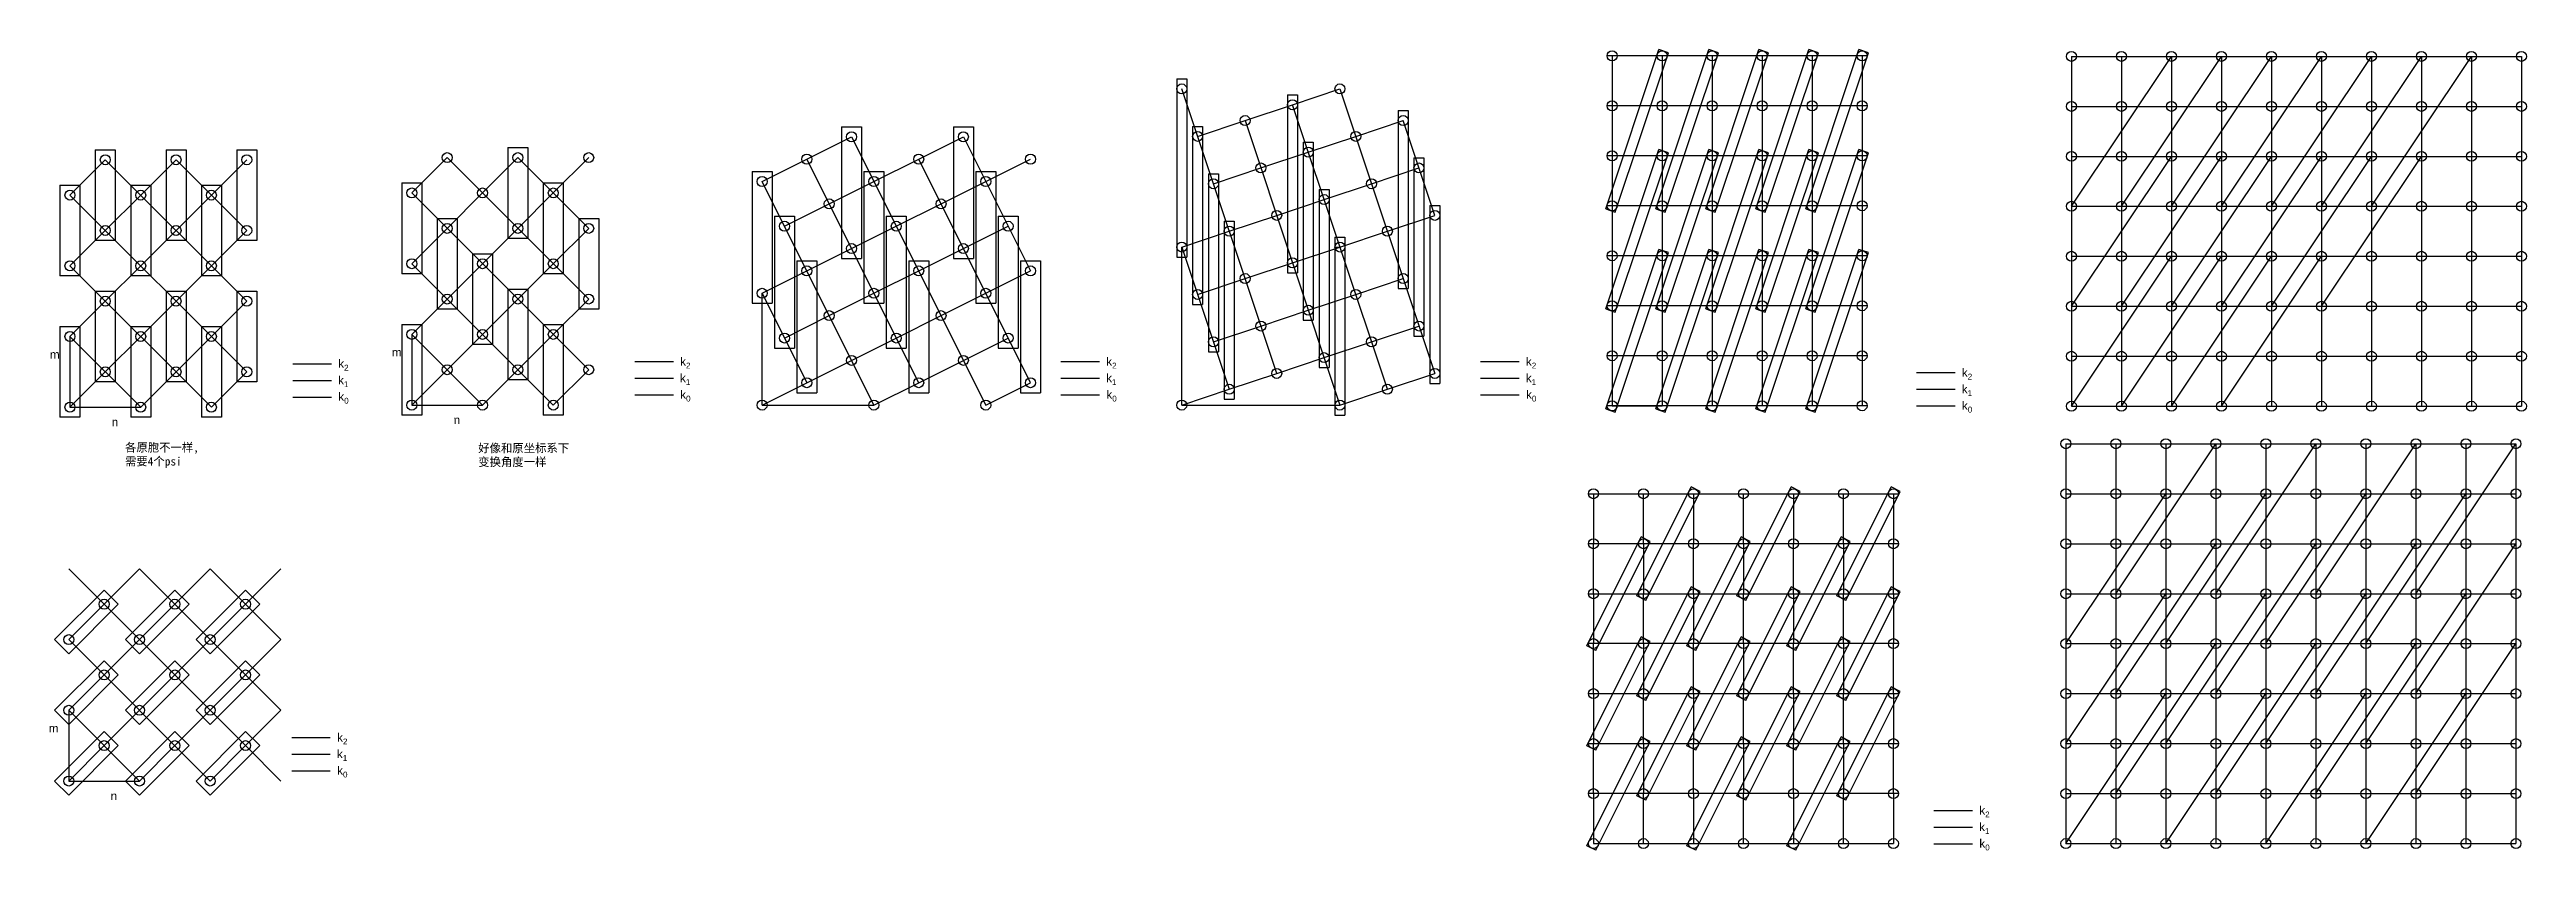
# Model space of a CAD drawing. Header units: millimetres. Extents: x 939 to 21029, y -693 to 9787.
# Drawn here: x 939 to 1682, y 2081 to 2321 of the extents above; entities that cross this region are included whole.
import ezdxf

# ---------------------------------------------------------------- set-up
doc = ezdxf.new("R2010")
doc.units = ezdxf.units.MM
for name, color, linetype, lineweight in [('橘黄色', 30, 'Continuous', 30), ('浅蓝色', 141, 'Continuous', 30), ('灰色', 9, 'Continuous', 30), ('红色', 1, 'Continuous', 30), ('蓝色', 160, 'Continuous', 30), ('黄色', 41, 'Continuous', 30), ('黑白', 7, 'Continuous', 30)]:
    doc.layers.add(name, color=color, linetype=linetype, lineweight=lineweight)
doc.styles.get("Standard").update_dxf_attribs({"font": 'arial.ttf'})

msp = doc.modelspace()

# ---------------------------------------------------------------- texts
at = {"layer": '橘黄色', "char_height": 2.5, "attachment_point": 1}
for insert in [(1025.2, 2222.93), (1127.76, 2223.57), (1255.59, 2223.57), (1381.48, 2223.57), (1512.24, 2220.25), (1024.85, 2110.75), (1517.47, 2088.86)]:
    msp.add_mtext_dynamic_manual_height_columns('\\A1;k{\\H0.7x;\\S^ 1;}', width=8.7654, gutter_width=12.5, heights=[0], dxfattribs=dict(at, insert=insert))
at = {"layer": '浅蓝色', "char_height": 2.5, "attachment_point": 1}
for insert in [(1025.24, 2227.89), (1127.81, 2228.53), (1255.63, 2228.53), (1381.52, 2228.53), (1512.28, 2225.21), (1024.89, 2115.71), (1517.51, 2093.82)]:
    msp.add_mtext_dynamic_manual_height_columns('\\A1;k{\\H0.7x;\\S^ 2;}', width=8.7654, gutter_width=12.5, heights=[0], dxfattribs=dict(at, insert=insert))
at = {"layer": '灰色', "char_height": 2.5, "attachment_point": 1}
for insert in [(1025.26, 2217.98), (1127.83, 2218.62), (1255.66, 2218.62), (1381.55, 2218.62), (1512.3, 2215.3), (1024.92, 2105.8), (1517.53, 2083.91)]:
    msp.add_mtext_dynamic_manual_height_columns('\\A1;k{\\H0.7x;\\S^ 0;}', width=8.7654, gutter_width=12.5, heights=[0], dxfattribs=dict(at, insert=insert))
at = {"layer": '红色', "insert": (1067.23, 2202.53), "char_height": 2.5, "attachment_point": 1}
msp.add_mtext_dynamic_manual_height_columns('{\\fSimSun|b0|i0|c134|p2;好像和原坐标系下变换角度一样}', width=27.7764, gutter_width=12.5, heights=[0], dxfattribs=at)
at = {"layer": '黄色', "char_height": 2.5, "attachment_point": 1}
for s, insert in [('m', (938.75, 2230.64)), ('m', (1041.32, 2231.28)), ('n', (957.3, 2210.35)), ('n', (1059.87, 2210.99)), ('m', (938.4, 2118.46)), ('n', (956.96, 2098.17))]:
    msp.add_mtext_dynamic_manual_height_columns(s, width=7.8888, gutter_width=12.5, heights=[0], dxfattribs=dict(at, insert=insert))
at = {"layer": '黑白', "insert": (961.27, 2202.73), "char_height": 2.5, "attachment_point": 1}
msp.add_mtext_dynamic_manual_height_columns('{\\fSimSun|b0|i0|c134|p2;各原胞不一样,需要4个psi}', width=24.5889, gutter_width=12.5, heights=[0], dxfattribs=at)

# ---------------------------------------------------------------- linework, layer by layer
at = {"layer": '橘黄色'}
for p, q in [((1297.26, 2299.58), (1311.49, 2304.32)), ((1407.36, 2304), (1407.36, 2289)), ((1422.36, 2304), (1422.36, 2289)), ((1437.36, 2304), (1437.36, 2289)), ((1452.36, 2304), (1452.36, 2289)), ((1467.36, 2304), (1467.36, 2289)), ((1482.36, 2304), (1482.36, 2289)), ((1545.14, 2303.84), (1545.14, 2288.84)), ((1560.14, 2303.84), (1560.14, 2288.84)), ((1575.14, 2303.84), (1575.14, 2288.84)), ((1590.14, 2303.84), (1590.14, 2288.84)), ((1605.14, 2303.84), (1605.14, 2288.84)), ((1620.14, 2303.84), (1620.14, 2288.84)), ((1635.14, 2303.84), (1635.14, 2288.84)), ((1650.14, 2303.84), (1650.14, 2288.84)), ((1665.14, 2303.84), (1665.14, 2288.84)), ((1680.14, 2303.84), (1680.14, 2288.84)), ((1330.46, 2294.84), (1344.69, 2299.58)), ((1302, 2285.35), (1316.23, 2290.09)), ((965.97, 2277.2), (976.58, 2287.81)), ((1068.54, 2277.84), (1079.14, 2288.45)), ((1152.39, 2281.28), (1165.81, 2287.99)), ((1185.93, 2281.28), (1199.35, 2287.99)), ((1219.47, 2281.28), (1232.89, 2287.99)), ((1335.2, 2280.61), (1349.43, 2285.35)), ((976.58, 2266.6), (987.18, 2277.2)), ((1079.14, 2267.23), (1089.75, 2277.84)), ((1159.1, 2267.87), (1172.52, 2274.57)), ((1192.64, 2267.87), (1206.06, 2274.57)), ((1306.74, 2271.12), (1320.97, 2275.86)), ((1407.36, 2274), (1407.36, 2259)), ((1422.36, 2274), (1422.36, 2259)), ((1437.36, 2274), (1437.36, 2259)), ((1452.36, 2274), (1452.36, 2259)), ((1467.36, 2274), (1467.36, 2259)), ((1482.36, 2274), (1482.36, 2259)), ((1545.14, 2273.84), (1545.14, 2258.84)), ((1560.14, 2273.84), (1560.14, 2258.84)), ((1575.14, 2273.84), (1575.14, 2258.84)), ((1590.14, 2273.84), (1590.14, 2258.84)), ((1605.14, 2273.84), (1605.14, 2258.84)), ((1620.14, 2273.84), (1620.14, 2258.84)), ((1635.14, 2273.84), (1635.14, 2258.84)), ((1650.14, 2273.84), (1650.14, 2258.84)), ((1665.14, 2273.84), (1665.14, 2258.84)), ((1680.14, 2273.84), (1680.14, 2258.84)), ((944.76, 2255.99), (955.36, 2266.6)), ((987.18, 2255.99), (997.79, 2266.6)), ((1047.32, 2256.63), (1057.93, 2267.23)), ((1089.75, 2256.63), (1100.36, 2267.23)), ((1278.28, 2261.63), (1292.51, 2266.38)), ((1339.95, 2266.38), (1354.18, 2271.12)), ((1165.81, 2254.45), (1179.22, 2261.16)), ((1199.35, 2254.45), (1212.76, 2261.16)), ((1311.49, 2256.89), (1325.72, 2261.63)), ((955.36, 2245.38), (965.97, 2255.99)), ((1057.93, 2246.02), (1068.54, 2256.63)), ((1283.03, 2247.4), (1297.26, 2252.15)), ((965.97, 2234.78), (976.58, 2245.38)), ((1068.54, 2235.41), (1079.14, 2246.02)), ((1172.52, 2241.03), (1185.93, 2247.74)), ((1206.06, 2241.03), (1219.47, 2247.74)), ((1316.23, 2242.66), (1330.46, 2247.4)), ((1407.36, 2244), (1407.36, 2229)), ((1422.36, 2244), (1422.36, 2229)), ((1437.36, 2244), (1437.36, 2229)), ((1452.36, 2244), (1452.36, 2229)), ((1467.36, 2244), (1467.36, 2229)), ((1482.36, 2244), (1482.36, 2229)), ((1287.77, 2233.17), (1302, 2237.92)), ((1545.14, 2243.84), (1545.14, 2228.84)), ((1560.14, 2243.84), (1560.14, 2228.84)), ((1575.14, 2243.84), (1575.14, 2228.84)), ((1590.14, 2243.84), (1590.14, 2228.84)), ((1605.14, 2243.84), (1605.14, 2228.84)), ((1620.14, 2243.84), (1620.14, 2228.84)), ((1635.14, 2243.84), (1635.14, 2228.84)), ((1650.14, 2243.84), (1650.14, 2228.84)), ((1665.14, 2243.84), (1665.14, 2228.84)), ((1680.14, 2243.84), (1680.14, 2228.84)), ((976.58, 2224.17), (987.18, 2234.78)), ((1079.14, 2224.81), (1089.75, 2235.41)), ((1179.22, 2227.62), (1192.64, 2234.32)), ((1212.76, 2227.62), (1226.18, 2234.32)), ((1320.97, 2228.43), (1335.2, 2233.17)), ((944.76, 2213.56), (955.36, 2224.17)), ((987.18, 2213.56), (997.79, 2224.17)), ((1011.65, 2221.6), (1023.19, 2221.6)), ((1047.32, 2214.2), (1057.93, 2224.81)), ((1089.75, 2214.2), (1100.36, 2224.81)), ((1114.22, 2222.24), (1125.76, 2222.24)), ((1242.04, 2222.24), (1253.58, 2222.24)), ((1292.51, 2218.94), (1306.74, 2223.69)), ((1367.93, 2222.24), (1379.47, 2222.24)), ((1152.39, 2214.2), (1165.81, 2220.91)), ((1185.93, 2214.2), (1199.35, 2220.91)), ((1219.47, 2214.2), (1232.89, 2220.91)), ((1325.72, 2214.2), (1339.95, 2218.94)), ((1498.69, 2218.93), (1510.23, 2218.93)), ((1543.49, 2202.6), (1543.49, 2187.6)), ((1573.49, 2202.6), (1573.49, 2187.6)), ((1603.49, 2202.6), (1603.49, 2187.6)), ((1633.49, 2202.6), (1633.49, 2187.6)), ((1663.49, 2202.6), (1663.49, 2187.6)), ((1416.75, 2172.6), (1416.75, 2187.6)), ((1446.75, 2172.6), (1446.75, 2187.6)), ((1476.75, 2172.6), (1476.75, 2187.6)), ((1558.49, 2187.6), (1558.49, 2172.6)), ((1588.49, 2187.6), (1588.49, 2172.6)), ((1618.49, 2187.6), (1618.49, 2172.6)), ((1648.49, 2187.6), (1648.49, 2172.6)), ((1678.49, 2187.6), (1678.49, 2172.6)), ((1401.75, 2157.6), (1401.75, 2172.6)), ((1431.75, 2157.6), (1431.75, 2172.6)), ((1461.75, 2157.6), (1461.75, 2172.6)), ((1491.75, 2157.6), (1491.75, 2172.6)), ((1543.49, 2172.6), (1543.49, 2157.6)), ((1573.49, 2172.6), (1573.49, 2157.6)), ((1603.49, 2172.6), (1603.49, 2157.6)), ((1633.49, 2172.6), (1633.49, 2157.6)), ((1663.49, 2172.6), (1663.49, 2157.6)), ((1416.75, 2142.6), (1416.75, 2157.6)), ((1446.75, 2142.6), (1446.75, 2157.6)), ((1476.75, 2142.6), (1476.75, 2157.6)), ((1558.49, 2157.6), (1558.49, 2142.6)), ((1588.49, 2157.6), (1588.49, 2142.6)), ((1618.49, 2157.6), (1618.49, 2142.6)), ((1648.49, 2157.6), (1648.49, 2142.6)), ((1678.49, 2157.6), (1678.49, 2142.6)), ((944.41, 2143.81), (955.01, 2154.42)), ((965.62, 2143.81), (976.23, 2154.42)), ((986.83, 2143.81), (997.44, 2154.42)), ((1401.75, 2127.6), (1401.75, 2142.6)), ((1431.75, 2127.6), (1431.75, 2142.6)), ((1461.75, 2127.6), (1461.75, 2142.6)), ((1491.75, 2127.6), (1491.75, 2142.6)), ((1543.49, 2142.6), (1543.49, 2127.6)), ((1573.49, 2142.6), (1573.49, 2127.6)), ((1603.49, 2142.6), (1603.49, 2127.6)), ((1633.49, 2142.6), (1633.49, 2127.6)), ((1663.49, 2142.6), (1663.49, 2127.6)), ((944.41, 2122.6), (955.01, 2133.2)), ((965.62, 2122.6), (976.23, 2133.2)), ((986.83, 2122.6), (997.44, 2133.2)), ((1416.75, 2112.6), (1416.75, 2127.6)), ((1446.75, 2112.6), (1446.75, 2127.6)), ((1476.75, 2112.6), (1476.75, 2127.6)), ((1558.49, 2127.6), (1558.49, 2112.6)), ((1588.49, 2127.6), (1588.49, 2112.6)), ((1618.49, 2127.6), (1618.49, 2112.6)), ((1648.49, 2127.6), (1648.49, 2112.6)), ((1678.49, 2127.6), (1678.49, 2112.6)), ((944.41, 2101.38), (955.01, 2111.99)), ((965.62, 2101.38), (976.23, 2111.99)), ((986.83, 2101.38), (997.44, 2111.99)), ((1401.75, 2097.6), (1401.75, 2112.6)), ((1431.75, 2097.6), (1431.75, 2112.6)), ((1461.75, 2097.6), (1461.75, 2112.6)), ((1491.75, 2097.6), (1491.75, 2112.6)), ((1543.49, 2112.6), (1543.49, 2097.6)), ((1573.49, 2112.6), (1573.49, 2097.6)), ((1603.49, 2112.6), (1603.49, 2097.6)), ((1633.49, 2112.6), (1633.49, 2097.6)), ((1663.49, 2112.6), (1663.49, 2097.6)), ((1011.3, 2109.42), (1022.84, 2109.42)), ((1416.75, 2082.6), (1416.75, 2097.6)), ((1446.75, 2082.6), (1446.75, 2097.6)), ((1476.75, 2082.6), (1476.75, 2097.6)), ((1558.49, 2097.6), (1558.49, 2082.6)), ((1588.49, 2097.6), (1588.49, 2082.6)), ((1618.49, 2097.6), (1618.49, 2082.6)), ((1648.49, 2097.6), (1648.49, 2082.6)), ((1678.49, 2097.6), (1678.49, 2082.6)), ((1503.92, 2087.53), (1515.46, 2087.53))]:
    msp.add_line(p, q, dxfattribs=at)
at = {"layer": '浅蓝色'}
for p, q in [((1407.36, 2319), (1407.36, 2304)), ((1422.36, 2319), (1422.36, 2304)), ((1437.36, 2319), (1437.36, 2304)), ((1452.36, 2319), (1452.36, 2304)), ((1467.36, 2319), (1467.36, 2304)), ((1482.36, 2319), (1482.36, 2304)), ((1545.14, 2318.84), (1545.14, 2303.84)), ((1560.14, 2318.84), (1560.14, 2303.84)), ((1575.14, 2318.84), (1575.14, 2303.84)), ((1590.14, 2318.84), (1590.14, 2303.84)), ((1605.14, 2318.84), (1605.14, 2303.84)), ((1620.14, 2318.84), (1620.14, 2303.84)), ((1635.14, 2318.84), (1635.14, 2303.84)), ((1650.14, 2318.84), (1650.14, 2303.84)), ((1665.14, 2318.84), (1665.14, 2303.84)), ((1680.14, 2318.84), (1680.14, 2303.84)), ((1311.49, 2304.32), (1325.72, 2309.07)), ((1283.03, 2294.84), (1297.26, 2299.58)), ((1165.81, 2287.99), (1179.22, 2294.7)), ((1199.35, 2287.99), (1212.76, 2294.7)), ((1316.23, 2290.09), (1330.46, 2294.84)), ((1407.36, 2289), (1407.36, 2274)), ((1422.36, 2289), (1422.36, 2274)), ((1437.36, 2289), (1437.36, 2274)), ((1452.36, 2289), (1452.36, 2274)), ((1467.36, 2289), (1467.36, 2274)), ((1482.36, 2289), (1482.36, 2274)), ((1545.14, 2288.84), (1545.14, 2273.84)), ((1560.14, 2288.84), (1560.14, 2273.84)), ((1575.14, 2288.84), (1575.14, 2273.84)), ((1590.14, 2288.84), (1590.14, 2273.84)), ((1605.14, 2288.84), (1605.14, 2273.84)), ((1620.14, 2288.84), (1620.14, 2273.84)), ((1635.14, 2288.84), (1635.14, 2273.84)), ((1650.14, 2288.84), (1650.14, 2273.84)), ((1665.14, 2288.84), (1665.14, 2273.84)), ((1680.14, 2288.84), (1680.14, 2273.84)), ((944.76, 2277.2), (955.36, 2287.81)), ((987.18, 2277.2), (997.79, 2287.81)), ((1047.32, 2277.84), (1057.93, 2288.45)), ((1089.75, 2277.84), (1100.36, 2288.45)), ((1172.52, 2274.57), (1185.93, 2281.28)), ((1206.06, 2274.57), (1219.47, 2281.28)), ((1287.77, 2280.61), (1302, 2285.35)), ((955.36, 2266.6), (965.97, 2277.2)), ((1057.93, 2267.23), (1068.54, 2277.84)), ((1320.97, 2275.86), (1335.2, 2280.61)), ((965.97, 2255.99), (976.58, 2266.6)), ((1068.54, 2256.63), (1079.14, 2267.23)), ((1179.22, 2261.16), (1192.64, 2267.87)), ((1212.76, 2261.16), (1226.18, 2267.87)), ((1292.51, 2266.38), (1306.74, 2271.12)), ((1325.72, 2261.63), (1339.95, 2266.38)), ((1407.36, 2259), (1407.36, 2244)), ((1422.36, 2259), (1422.36, 2244)), ((1437.36, 2259), (1437.36, 2244)), ((1452.36, 2259), (1452.36, 2244)), ((1467.36, 2259), (1467.36, 2244)), ((1482.36, 2259), (1482.36, 2244)), ((1545.14, 2258.84), (1545.14, 2243.84)), ((1560.14, 2258.84), (1560.14, 2243.84)), ((1575.14, 2258.84), (1575.14, 2243.84)), ((1590.14, 2258.84), (1590.14, 2243.84)), ((1605.14, 2258.84), (1605.14, 2243.84)), ((1620.14, 2258.84), (1620.14, 2243.84)), ((1635.14, 2258.84), (1635.14, 2243.84)), ((1650.14, 2258.84), (1650.14, 2243.84)), ((1665.14, 2258.84), (1665.14, 2243.84)), ((1680.14, 2258.84), (1680.14, 2243.84)), ((976.58, 2245.38), (987.18, 2255.99)), ((1079.14, 2246.02), (1089.75, 2256.63)), ((1152.39, 2247.74), (1165.81, 2254.45)), ((1185.93, 2247.74), (1199.35, 2254.45)), ((1219.47, 2247.74), (1232.89, 2254.45)), ((1297.26, 2252.15), (1311.49, 2256.89)), ((1330.46, 2247.4), (1344.69, 2252.15)), ((944.76, 2234.78), (955.36, 2245.38)), ((987.18, 2234.78), (997.79, 2245.38)), ((1047.32, 2235.41), (1057.93, 2246.02)), ((1089.75, 2235.41), (1100.36, 2246.02)), ((1159.1, 2234.32), (1172.52, 2241.03)), ((1192.64, 2234.32), (1206.06, 2241.03)), ((1302, 2237.92), (1316.23, 2242.66)), ((1335.2, 2233.17), (1349.43, 2237.92)), ((955.36, 2224.17), (965.97, 2234.78)), ((1057.93, 2224.81), (1068.54, 2235.41)), ((965.97, 2213.56), (976.58, 2224.17)), ((1011.65, 2226.6), (1023.19, 2226.6)), ((1068.54, 2214.2), (1079.14, 2224.81)), ((1114.22, 2227.24), (1125.76, 2227.24)), ((1165.81, 2220.91), (1179.22, 2227.62)), ((1199.35, 2220.91), (1212.76, 2227.62)), ((1242.04, 2227.24), (1253.58, 2227.24)), ((1306.74, 2223.69), (1320.97, 2228.43)), ((1339.95, 2218.94), (1354.18, 2223.69)), ((1367.93, 2227.24), (1379.47, 2227.24)), ((1407.36, 2229), (1407.36, 2214)), ((1422.36, 2229), (1422.36, 2214)), ((1437.36, 2229), (1437.36, 2214)), ((1452.36, 2229), (1452.36, 2214)), ((1467.36, 2229), (1467.36, 2214)), ((1482.36, 2229), (1482.36, 2214)), ((1498.69, 2223.93), (1510.23, 2223.93)), ((1545.14, 2228.84), (1545.14, 2213.84)), ((1560.14, 2228.84), (1560.14, 2213.84)), ((1575.14, 2228.84), (1575.14, 2213.84)), ((1590.14, 2228.84), (1590.14, 2213.84)), ((1605.14, 2228.84), (1605.14, 2213.84)), ((1620.14, 2228.84), (1620.14, 2213.84)), ((1635.14, 2228.84), (1635.14, 2213.84)), ((1650.14, 2228.84), (1650.14, 2213.84)), ((1665.14, 2228.84), (1665.14, 2213.84)), ((1680.14, 2228.84), (1680.14, 2213.84)), ((1278.28, 2214.2), (1292.51, 2218.94)), ((1558.49, 2202.6), (1558.49, 2187.6)), ((1588.49, 2202.6), (1588.49, 2187.6)), ((1618.49, 2202.6), (1618.49, 2187.6)), ((1648.49, 2202.6), (1648.49, 2187.6)), ((1678.49, 2202.6), (1678.49, 2187.6)), ((1401.75, 2187.6), (1401.75, 2172.6)), ((1431.75, 2187.6), (1431.75, 2172.6)), ((1461.75, 2187.6), (1461.75, 2172.6)), ((1491.75, 2187.6), (1491.75, 2172.6)), ((1543.49, 2187.6), (1543.49, 2172.6)), ((1573.49, 2187.6), (1573.49, 2172.6)), ((1603.49, 2187.6), (1603.49, 2172.6)), ((1633.49, 2187.6), (1633.49, 2172.6)), ((1663.49, 2187.6), (1663.49, 2172.6)), ((1416.75, 2172.6), (1416.75, 2157.6)), ((1446.75, 2172.6), (1446.75, 2157.6)), ((1476.75, 2172.6), (1476.75, 2157.6)), ((1558.49, 2172.6), (1558.49, 2157.6)), ((1588.49, 2172.6), (1588.49, 2157.6)), ((1618.49, 2172.6), (1618.49, 2157.6)), ((1648.49, 2172.6), (1648.49, 2157.6)), ((1678.49, 2172.6), (1678.49, 2157.6)), ((955.01, 2154.42), (965.62, 2165.02)), ((976.23, 2154.42), (986.83, 2165.02)), ((997.44, 2154.42), (1008.05, 2165.02)), ((1401.75, 2157.6), (1401.75, 2142.6)), ((1431.75, 2157.6), (1431.75, 2142.6)), ((1461.75, 2157.6), (1461.75, 2142.6)), ((1491.75, 2157.6), (1491.75, 2142.6)), ((1543.49, 2157.6), (1543.49, 2142.6)), ((1573.49, 2157.6), (1573.49, 2142.6)), ((1603.49, 2157.6), (1603.49, 2142.6)), ((1633.49, 2157.6), (1633.49, 2142.6)), ((1663.49, 2157.6), (1663.49, 2142.6)), ((955.01, 2133.2), (965.62, 2143.81)), ((976.23, 2133.2), (986.83, 2143.81)), ((997.44, 2133.2), (1008.05, 2143.81)), ((1416.75, 2142.6), (1416.75, 2127.6)), ((1446.75, 2142.6), (1446.75, 2127.6)), ((1476.75, 2142.6), (1476.75, 2127.6)), ((1558.49, 2142.6), (1558.49, 2127.6)), ((1588.49, 2142.6), (1588.49, 2127.6)), ((1618.49, 2142.6), (1618.49, 2127.6)), ((1648.49, 2142.6), (1648.49, 2127.6)), ((1678.49, 2142.6), (1678.49, 2127.6)), ((1401.75, 2127.6), (1401.75, 2112.6)), ((1431.75, 2127.6), (1431.75, 2112.6)), ((1461.75, 2127.6), (1461.75, 2112.6)), ((1491.75, 2127.6), (1491.75, 2112.6)), ((1543.49, 2127.6), (1543.49, 2112.6)), ((1573.49, 2127.6), (1573.49, 2112.6)), ((1603.49, 2127.6), (1603.49, 2112.6)), ((1633.49, 2127.6), (1633.49, 2112.6)), ((1663.49, 2127.6), (1663.49, 2112.6)), ((955.01, 2111.99), (965.62, 2122.6)), ((976.23, 2111.99), (986.83, 2122.6)), ((997.44, 2111.99), (1008.05, 2122.6)), ((1011.3, 2114.42), (1022.84, 2114.42)), ((1416.75, 2112.6), (1416.75, 2097.6)), ((1446.75, 2112.6), (1446.75, 2097.6)), ((1476.75, 2112.6), (1476.75, 2097.6)), ((1558.49, 2112.6), (1558.49, 2097.6)), ((1588.49, 2112.6), (1588.49, 2097.6)), ((1618.49, 2112.6), (1618.49, 2097.6)), ((1648.49, 2112.6), (1648.49, 2097.6)), ((1678.49, 2112.6), (1678.49, 2097.6)), ((1401.75, 2097.6), (1401.75, 2082.6)), ((1431.75, 2097.6), (1431.75, 2082.6)), ((1461.75, 2097.6), (1461.75, 2082.6)), ((1491.75, 2097.6), (1491.75, 2082.6)), ((1543.49, 2097.6), (1543.49, 2082.6)), ((1573.49, 2097.6), (1573.49, 2082.6)), ((1603.49, 2097.6), (1603.49, 2082.6)), ((1633.49, 2097.6), (1633.49, 2082.6)), ((1663.49, 2097.6), (1663.49, 2082.6)), ((1503.92, 2092.53), (1515.46, 2092.53))]:
    msp.add_line(p, q, dxfattribs=at)
at = {"layer": '灰色'}
for p, q in [((1483.94, 2319), (1405.86, 2319)), ((1545.14, 2318.84), (1680.14, 2318.84)), ((1306.74, 2223.69), (1278.28, 2309.07)), ((1339.95, 2218.94), (1311.49, 2304.32)), ((1325.72, 2309.07), (1354.18, 2223.69)), ((1483.86, 2304), (1405.78, 2304)), ((1545.14, 2303.84), (1680.14, 2303.84)), ((1297.26, 2299.58), (1325.72, 2214.2)), ((1354.18, 2271.12), (1344.69, 2299.58)), ((1179.22, 2294.7), (1219.47, 2214.2)), ((1212.76, 2294.7), (1232.89, 2254.45)), ((1483.94, 2289), (1405.86, 2289)), ((1545.14, 2288.84), (1680.14, 2288.84)), ((955.36, 2287.81), (997.79, 2245.38)), ((976.58, 2287.81), (997.79, 2266.6)), ((1057.93, 2288.45), (1100.36, 2246.02)), ((1079.14, 2288.45), (1100.36, 2267.23)), ((1185.93, 2214.2), (1152.39, 2281.28)), ((1199.35, 2220.91), (1165.81, 2287.99)), ((1232.89, 2220.91), (1199.35, 2287.99)), ((944.76, 2277.2), (997.79, 2224.17)), ((1047.32, 2277.84), (1100.36, 2224.81)), ((1483.86, 2274), (1405.78, 2274)), ((1545.14, 2273.84), (1680.14, 2273.84)), ((1278.28, 2261.63), (1292.51, 2218.94)), ((1483.86, 2259), (1405.86, 2259)), ((1545.14, 2258.84), (1680.14, 2258.84)), ((944.76, 2255.99), (987.18, 2213.56)), ((1047.32, 2256.63), (1089.75, 2214.2)), ((1152.39, 2247.74), (1165.81, 2220.91)), ((1483.86, 2244), (1405.78, 2244)), ((1545.14, 2243.84), (1680.14, 2243.84)), ((944.76, 2234.78), (965.97, 2213.56)), ((1047.32, 2235.41), (1068.54, 2214.2)), ((1483.86, 2229), (1405.86, 2229)), ((1545.14, 2228.84), (1680.14, 2228.84)), ((1011.65, 2216.6), (1023.19, 2216.6)), ((1114.22, 2217.24), (1125.76, 2217.24)), ((1242.04, 2217.24), (1253.58, 2217.24)), ((1367.93, 2217.24), (1379.47, 2217.24)), ((1483.86, 2214), (1405.78, 2214)), ((1498.69, 2213.93), (1510.23, 2213.93)), ((1545.14, 2213.84), (1680.14, 2213.84)), ((1543.49, 2202.6), (1678.49, 2202.6)), ((1400.25, 2187.6), (1493.43, 2187.6)), ((1543.49, 2187.6), (1678.49, 2187.6)), ((1493.25, 2172.6), (1400.25, 2172.6)), ((1543.49, 2172.6), (1678.49, 2172.6)), ((944.41, 2165.02), (955.01, 2154.42)), ((965.62, 2165.02), (976.23, 2154.42)), ((986.83, 2165.02), (997.44, 2154.42)), ((1400.25, 2157.6), (1493.43, 2157.6)), ((1543.49, 2157.6), (1678.49, 2157.6)), ((955.01, 2154.42), (997.44, 2111.99)), ((976.23, 2154.42), (997.44, 2133.2)), ((997.44, 2154.42), (1008.05, 2143.81)), ((944.41, 2143.81), (986.83, 2101.38)), ((1493.25, 2142.6), (1400.08, 2142.6)), ((1543.49, 2142.6), (1678.49, 2142.6)), ((997.44, 2133.2), (1008.05, 2122.6)), ((1400.25, 2127.6), (1493.43, 2127.6)), ((1543.49, 2127.6), (1678.49, 2127.6)), ((944.41, 2122.6), (965.62, 2101.38)), ((997.44, 2111.99), (1008.05, 2101.38)), ((1400.08, 2112.6), (1493.25, 2112.6)), ((1543.49, 2112.6), (1678.49, 2112.6)), ((1011.3, 2104.42), (1022.84, 2104.42)), ((1493.25, 2097.6), (1400.25, 2097.6)), ((1543.49, 2097.6), (1678.49, 2097.6)), ((1400.08, 2082.6), (1400.25, 2082.6)), ((1401.75, 2082.6), (1491.75, 2082.6)), ((1503.92, 2082.53), (1515.46, 2082.53)), ((1543.49, 2082.6), (1678.49, 2082.6))]:
    msp.add_line(p, q, dxfattribs=at)
at = {"layer": '蓝色'}
for centre in [(1407.36, 2319), (1422.36, 2319), (1437.36, 2319), (1452.36, 2319), (1467.36, 2319), (1482.36, 2319), (1545.14, 2318.84), (1560.14, 2318.84), (1575.14, 2318.84), (1590.14, 2318.84), (1605.14, 2318.84), (1620.14, 2318.84), (1635.14, 2318.84), (1650.14, 2318.84), (1665.14, 2318.84), (1680.14, 2318.84), (1278.28, 2309.07), (1311.49, 2304.32), (1325.72, 2309.07), (1407.36, 2304), (1422.36, 2304), (1437.36, 2304), (1452.36, 2304), (1467.36, 2304), (1482.36, 2304), (1545.14, 2303.84), (1560.14, 2303.84), (1575.14, 2303.84), (1590.14, 2303.84), (1605.14, 2303.84), (1620.14, 2303.84), (1635.14, 2303.84), (1650.14, 2303.84), (1665.14, 2303.84), (1680.14, 2303.84), (1179.22, 2294.7), (1212.76, 2294.7), (1283.03, 2294.84), (1297.26, 2299.58), (1330.46, 2294.84), (1344.69, 2299.58), (955.36, 2287.81), (976.58, 2287.81), (997.79, 2287.81), (1057.93, 2288.45), (1079.14, 2288.45), (1100.36, 2288.45), (1165.81, 2287.99), (1199.35, 2287.99), (1232.89, 2287.99), (1316.23, 2290.09), (1407.36, 2289), (1422.36, 2289), (1437.36, 2289), (1452.36, 2289), (1467.36, 2289), (1482.36, 2289), (1545.14, 2288.84), (1560.14, 2288.84), (1575.14, 2288.84), (1590.14, 2288.84), (1605.14, 2288.84), (1620.14, 2288.84), (1635.14, 2288.84), (1650.14, 2288.84), (1665.14, 2288.84), (1680.14, 2288.84), (1152.39, 2281.28), (1185.93, 2281.28), (1219.47, 2281.28), (1287.77, 2280.61), (1302, 2285.35), (1335.2, 2280.61), (1349.43, 2285.35), (944.76, 2277.2), (965.97, 2277.2), (987.18, 2277.2), (1047.32, 2277.84), (1068.54, 2277.84), (1089.75, 2277.84), (1172.52, 2274.57), (1206.06, 2274.57), (1320.97, 2275.86), (1407.36, 2274), (1422.36, 2274), (1437.36, 2274), (1452.36, 2274), (1467.36, 2274), (1482.36, 2274), (1545.14, 2273.84), (1560.14, 2273.84), (1575.14, 2273.84), (1590.14, 2273.84), (1605.14, 2273.84), (1620.14, 2273.84), (1635.14, 2273.84), (1650.14, 2273.84), (1665.14, 2273.84), (1680.14, 2273.84), (955.36, 2266.6), (976.58, 2266.6), (997.79, 2266.6), (1057.93, 2267.23), (1079.14, 2267.23), (1100.36, 2267.23), (1159.1, 2267.87), (1192.64, 2267.87), (1226.18, 2267.87), (1292.51, 2266.38), (1306.74, 2271.12), (1339.95, 2266.38), (1354.18, 2271.12), (1179.22, 2261.16), (1212.76, 2261.16), (1278.28, 2261.63), (1325.72, 2261.63), (1407.36, 2259), (1422.36, 2259), (1437.36, 2259), (1452.36, 2259), (1467.36, 2259), (1482.36, 2259), (1545.14, 2258.84), (1560.14, 2258.84), (1575.14, 2258.84), (1590.14, 2258.84), (1605.14, 2258.84), (1620.14, 2258.84), (1635.14, 2258.84), (1650.14, 2258.84), (1665.14, 2258.84), (1680.14, 2258.84), (944.76, 2255.99), (965.97, 2255.99), (987.18, 2255.99), (1047.32, 2256.63), (1068.54, 2256.63), (1089.75, 2256.63), (1165.81, 2254.45), (1199.35, 2254.45), (1232.89, 2254.45), (1297.26, 2252.15), (1311.49, 2256.89), (1344.69, 2252.15), (955.36, 2245.38), (976.58, 2245.38), (997.79, 2245.38), (1057.93, 2246.02), (1079.14, 2246.02), (1100.36, 2246.02), (1152.39, 2247.74), (1185.93, 2247.74), (1219.47, 2247.74), (1283.03, 2247.4), (1316.23, 2242.66), (1330.46, 2247.4), (1407.36, 2244), (1422.36, 2244), (1437.36, 2244), (1452.36, 2244), (1467.36, 2244), (1482.36, 2244), (1545.14, 2243.84), (1560.14, 2243.84), (1575.14, 2243.84), (1590.14, 2243.84), (1605.14, 2243.84), (1620.14, 2243.84), (1635.14, 2243.84), (1650.14, 2243.84), (1665.14, 2243.84), (1680.14, 2243.84), (1047.32, 2235.41), (1068.54, 2235.41), (1089.75, 2235.41), (1172.52, 2241.03), (1206.06, 2241.03), (1302, 2237.92), (1349.43, 2237.92), (944.76, 2234.78), (965.97, 2234.78), (987.18, 2234.78), (1159.1, 2234.32), (1179.22, 2227.62), (1192.64, 2234.32), (1212.76, 2227.62), (1226.18, 2234.32), (1287.77, 2233.17), (1320.97, 2228.43), (1335.2, 2233.17), (1407.36, 2229), (1422.36, 2229), (1437.36, 2229), (1452.36, 2229), (1467.36, 2229), (1482.36, 2229), (1545.14, 2228.84), (1560.14, 2228.84), (1575.14, 2228.84), (1590.14, 2228.84), (1605.14, 2228.84), (1620.14, 2228.84), (1635.14, 2228.84), (1650.14, 2228.84), (1665.14, 2228.84), (1680.14, 2228.84), (955.36, 2224.17), (976.58, 2224.17), (997.79, 2224.17), (1057.93, 2224.81), (1079.14, 2224.81), (1100.36, 2224.81), (1165.81, 2220.91), (1199.35, 2220.91), (1232.89, 2220.91), (1306.74, 2223.69), (1354.18, 2223.69), (944.76, 2213.56), (965.97, 2213.56), (987.18, 2213.56), (1047.32, 2214.2), (1068.54, 2214.2), (1089.75, 2214.2), (1152.39, 2214.2), (1185.93, 2214.2), (1219.47, 2214.2), (1278.28, 2214.2), (1292.51, 2218.94), (1325.72, 2214.2), (1339.95, 2218.94), (1407.36, 2214), (1422.36, 2214), (1437.36, 2214), (1452.36, 2214), (1467.36, 2214), (1482.36, 2214), (1545.14, 2213.84), (1560.14, 2213.84), (1575.14, 2213.84), (1590.14, 2213.84), (1605.14, 2213.84), (1620.14, 2213.84), (1635.14, 2213.84), (1650.14, 2213.84), (1665.14, 2213.84), (1680.14, 2213.84), (1543.49, 2202.6), (1558.49, 2202.6), (1573.49, 2202.6), (1588.49, 2202.6), (1603.49, 2202.6), (1618.49, 2202.6), (1633.49, 2202.6), (1648.49, 2202.6), (1663.49, 2202.6), (1678.49, 2202.6), (1401.75, 2187.6), (1416.75, 2187.6), (1431.75, 2187.6), (1446.75, 2187.6), (1461.75, 2187.6), (1476.75, 2187.6), (1491.75, 2187.6), (1543.49, 2187.6), (1558.49, 2187.6), (1573.49, 2187.6), (1588.49, 2187.6), (1603.49, 2187.6), (1618.49, 2187.6), (1633.49, 2187.6), (1648.49, 2187.6), (1663.49, 2187.6), (1678.49, 2187.6), (1401.75, 2172.6), (1416.75, 2172.6), (1431.75, 2172.6), (1446.75, 2172.6), (1461.75, 2172.6), (1476.75, 2172.6), (1491.75, 2172.6), (1543.49, 2172.6), (1558.49, 2172.6), (1573.49, 2172.6), (1588.49, 2172.6), (1603.49, 2172.6), (1618.49, 2172.6), (1633.49, 2172.6), (1648.49, 2172.6), (1663.49, 2172.6), (1678.49, 2172.6), (955.01, 2154.42), (976.23, 2154.42), (997.44, 2154.42), (1401.75, 2157.6), (1416.75, 2157.6), (1431.75, 2157.6), (1446.75, 2157.6), (1461.75, 2157.6), (1476.75, 2157.6), (1491.75, 2157.6), (1543.49, 2157.6), (1558.49, 2157.6), (1573.49, 2157.6), (1588.49, 2157.6), (1603.49, 2157.6), (1618.49, 2157.6), (1633.49, 2157.6), (1648.49, 2157.6), (1663.49, 2157.6), (1678.49, 2157.6), (944.41, 2143.81), (965.62, 2143.81), (986.83, 2143.81), (1401.75, 2142.6), (1416.75, 2142.6), (1431.75, 2142.6), (1446.75, 2142.6), (1461.75, 2142.6), (1476.75, 2142.6), (1491.75, 2142.6), (1543.49, 2142.6), (1558.49, 2142.6), (1573.49, 2142.6), (1588.49, 2142.6), (1603.49, 2142.6), (1618.49, 2142.6), (1633.49, 2142.6), (1648.49, 2142.6), (1663.49, 2142.6), (1678.49, 2142.6), (955.01, 2133.2), (976.23, 2133.2), (997.44, 2133.2), (1401.75, 2127.6), (1416.75, 2127.6), (1431.75, 2127.6), (1446.75, 2127.6), (1461.75, 2127.6), (1476.75, 2127.6), (1491.75, 2127.6), (1543.49, 2127.6), (1558.49, 2127.6), (1573.49, 2127.6), (1588.49, 2127.6), (1603.49, 2127.6), (1618.49, 2127.6), (1633.49, 2127.6), (1648.49, 2127.6), (1663.49, 2127.6), (1678.49, 2127.6), (944.41, 2122.6), (965.62, 2122.6), (986.83, 2122.6), (955.01, 2111.99), (976.23, 2111.99), (997.44, 2111.99), (1401.75, 2112.6), (1416.75, 2112.6), (1431.75, 2112.6), (1446.75, 2112.6), (1461.75, 2112.6), (1476.75, 2112.6), (1491.75, 2112.6), (1543.49, 2112.6), (1558.49, 2112.6), (1573.49, 2112.6), (1588.49, 2112.6), (1603.49, 2112.6), (1618.49, 2112.6), (1633.49, 2112.6), (1648.49, 2112.6), (1663.49, 2112.6), (1678.49, 2112.6), (944.41, 2101.38), (965.62, 2101.38), (986.83, 2101.38), (1401.75, 2097.6), (1416.75, 2097.6), (1431.75, 2097.6), (1446.75, 2097.6), (1461.75, 2097.6), (1476.75, 2097.6), (1491.75, 2097.6), (1543.49, 2097.6), (1558.49, 2097.6), (1573.49, 2097.6), (1588.49, 2097.6), (1603.49, 2097.6), (1618.49, 2097.6), (1633.49, 2097.6), (1648.49, 2097.6), (1663.49, 2097.6), (1678.49, 2097.6), (1401.75, 2082.6), (1416.75, 2082.6), (1431.75, 2082.6), (1446.75, 2082.6), (1461.75, 2082.6), (1476.75, 2082.6), (1491.75, 2082.6), (1543.49, 2082.6), (1558.49, 2082.6), (1573.49, 2082.6), (1588.49, 2082.6), (1603.49, 2082.6), (1618.49, 2082.6), (1633.49, 2082.6), (1648.49, 2082.6), (1663.49, 2082.6), (1678.49, 2082.6)]:
    msp.add_circle(centre, 1.5, dxfattribs=at)
at = {"layer": '黄色'}
for p, q in [((1405.46, 2273.05), (1421.41, 2320.89)), ((1408.31, 2272.1), (1424.26, 2319.94)), ((1420.46, 2273.05), (1436.41, 2320.89)), ((1424.26, 2319.94), (1421.41, 2320.89)), ((1423.31, 2272.1), (1439.26, 2319.94)), ((1435.46, 2273.05), (1451.41, 2320.89)), ((1439.26, 2319.94), (1436.41, 2320.89)), ((1438.31, 2272.1), (1454.26, 2319.94)), ((1450.46, 2273.05), (1466.41, 2320.89)), ((1454.26, 2319.94), (1451.41, 2320.89)), ((1453.31, 2272.1), (1469.26, 2319.94)), ((1465.46, 2273.05), (1481.41, 2320.89)), ((1469.26, 2319.94), (1466.41, 2320.89)), ((1468.31, 2272.1), (1484.26, 2319.94)), ((1484.26, 2319.94), (1481.41, 2320.89)), ((1545.14, 2273.84), (1575.14, 2318.84)), ((1560.14, 2273.84), (1590.14, 2318.84)), ((1575.14, 2273.84), (1605.14, 2318.84)), ((1590.14, 2273.84), (1620.14, 2318.84)), ((1605.14, 2273.84), (1635.14, 2318.84)), ((1620.14, 2273.84), (1650.14, 2318.84)), ((1635.14, 2273.84), (1665.14, 2318.84)), ((1276.78, 2312.07), (1279.78, 2312.07)), ((1276.78, 2312.07), (1276.78, 2258.63)), ((1279.78, 2312.07), (1279.78, 2258.63)), ((1309.99, 2307.32), (1309.99, 2253.89)), ((1309.99, 2307.32), (1312.99, 2307.32)), ((1312.99, 2307.32), (1312.99, 2253.89)), ((1176.22, 2297.7), (1176.22, 2258.16)), ((1176.22, 2297.7), (1182.22, 2297.7)), ((1182.22, 2297.7), (1182.22, 2258.16)), ((1209.76, 2297.7), (1209.76, 2258.16)), ((1209.76, 2297.7), (1215.76, 2297.7)), ((1215.76, 2297.7), (1215.76, 2258.16)), ((1281.53, 2297.84), (1281.53, 2244.4)), ((1281.53, 2297.84), (1284.53, 2297.84)), ((1284.53, 2297.84), (1284.53, 2244.4)), ((1343.19, 2302.58), (1343.19, 2249.15)), ((1343.19, 2302.58), (1346.19, 2302.58)), ((1346.19, 2302.58), (1346.19, 2249.15)), ((952.36, 2290.81), (952.36, 2263.6)), ((952.36, 2290.81), (958.36, 2290.81)), ((958.36, 2290.81), (958.36, 2263.6)), ((973.58, 2290.81), (973.58, 2263.6)), ((973.58, 2290.81), (979.58, 2290.81)), ((979.58, 2290.81), (979.58, 2263.6)), ((994.79, 2290.81), (994.79, 2263.6)), ((994.79, 2290.81), (1000.79, 2290.81)), ((1000.79, 2290.81), (1000.79, 2263.6)), ((1076.14, 2291.45), (1076.14, 2264.23)), ((1076.14, 2291.45), (1082.14, 2291.45)), ((1082.14, 2291.45), (1082.14, 2264.23)), ((1314.73, 2293.09), (1314.73, 2239.66)), ((1314.73, 2293.09), (1317.73, 2293.09)), ((1317.73, 2293.09), (1317.73, 2239.66)), ((1405.46, 2243.05), (1421.41, 2290.89)), ((1408.31, 2242.1), (1424.26, 2289.94)), ((1420.46, 2243.05), (1436.41, 2290.89)), ((1424.26, 2289.94), (1421.41, 2290.89)), ((1423.31, 2242.1), (1439.26, 2289.94)), ((1435.46, 2243.05), (1451.41, 2290.89)), ((1439.26, 2289.94), (1436.41, 2290.89)), ((1438.31, 2242.1), (1454.26, 2289.94)), ((1450.46, 2243.05), (1466.41, 2290.89)), ((1454.26, 2289.94), (1451.41, 2290.89)), ((1453.31, 2242.1), (1469.26, 2289.94)), ((1465.46, 2243.05), (1481.41, 2290.89)), ((1469.26, 2289.94), (1466.41, 2290.89)), ((1468.31, 2242.1), (1484.26, 2289.94)), ((1484.26, 2289.94), (1481.41, 2290.89)), ((1545.14, 2243.84), (1575.14, 2288.84)), ((1560.14, 2243.84), (1590.14, 2288.84)), ((1575.14, 2243.84), (1605.14, 2288.84)), ((1590.14, 2243.84), (1620.14, 2288.84)), ((1605.14, 2243.84), (1635.14, 2288.84)), ((1620.14, 2243.84), (1650.14, 2288.84)), ((1149.39, 2284.28), (1149.39, 2244.74)), ((1149.39, 2284.28), (1155.39, 2284.28)), ((1155.39, 2284.28), (1155.39, 2244.74)), ((1182.93, 2284.28), (1182.93, 2244.74)), ((1182.93, 2284.28), (1188.93, 2284.28)), ((1188.93, 2284.28), (1188.93, 2244.74)), ((1216.47, 2284.28), (1216.47, 2244.74)), ((1216.47, 2284.28), (1222.47, 2284.28)), ((1222.47, 2284.28), (1222.47, 2244.74)), ((1286.27, 2283.61), (1286.27, 2230.17)), ((1286.27, 2283.61), (1289.27, 2283.61)), ((1289.27, 2283.61), (1289.27, 2230.17)), ((1347.93, 2288.35), (1347.93, 2234.92)), ((1347.93, 2288.35), (1350.93, 2288.35)), ((1350.93, 2288.35), (1350.93, 2234.92)), ((941.76, 2280.2), (941.76, 2252.99)), ((941.76, 2280.2), (947.76, 2280.2)), ((947.76, 2280.2), (947.76, 2252.99)), ((962.97, 2280.2), (962.97, 2252.99)), ((962.97, 2280.2), (968.97, 2280.2)), ((968.97, 2280.2), (968.97, 2252.99)), ((984.18, 2280.2), (984.18, 2252.99)), ((984.18, 2280.2), (990.18, 2280.2)), ((990.18, 2280.2), (990.18, 2252.99)), ((1044.32, 2280.84), (1044.32, 2253.63)), ((1044.32, 2280.84), (1050.32, 2280.84)), ((1050.32, 2280.84), (1050.32, 2253.63)), ((1086.75, 2280.84), (1086.75, 2253.63)), ((1086.75, 2280.84), (1092.75, 2280.84)), ((1092.75, 2280.84), (1092.75, 2253.63)), ((1319.47, 2278.86), (1319.47, 2225.43)), ((1319.47, 2278.86), (1322.47, 2278.86)), ((1322.47, 2278.86), (1322.47, 2225.43)), ((1352.68, 2274.12), (1352.68, 2220.69)), ((1352.68, 2274.12), (1355.68, 2274.12)), ((1355.68, 2274.12), (1355.68, 2220.69)), ((1054.93, 2270.23), (1054.93, 2243.02)), ((1054.93, 2270.23), (1060.93, 2270.23)), ((1060.93, 2270.23), (1060.93, 2243.02)), ((1097.36, 2270.23), (1097.36, 2243.02)), ((1097.36, 2270.23), (1103.36, 2270.23)), ((1103.36, 2270.23), (1103.36, 2243.02)), ((1156.1, 2270.87), (1156.1, 2231.32)), ((1156.1, 2270.87), (1162.1, 2270.87)), ((1162.1, 2270.87), (1162.1, 2231.32)), ((1189.64, 2270.87), (1189.64, 2231.32)), ((1189.64, 2270.87), (1195.64, 2270.87)), ((1195.64, 2270.87), (1195.64, 2231.32)), ((1223.18, 2270.87), (1223.18, 2231.32)), ((1223.18, 2270.87), (1229.18, 2270.87)), ((1229.18, 2270.87), (1229.18, 2231.32)), ((1291.01, 2269.38), (1291.01, 2215.94)), ((1291.01, 2269.38), (1294.01, 2269.38)), ((1294.01, 2269.38), (1294.01, 2215.94)), ((1405.46, 2273.05), (1408.31, 2272.1)), ((1420.46, 2273.05), (1423.31, 2272.1)), ((1435.46, 2273.05), (1438.31, 2272.1)), ((1450.46, 2273.05), (1453.31, 2272.1)), ((1465.46, 2273.05), (1468.31, 2272.1)), ((958.36, 2263.6), (952.36, 2263.6)), ((979.58, 2263.6), (973.58, 2263.6)), ((1000.79, 2263.6), (994.79, 2263.6)), ((1065.54, 2259.63), (1065.54, 2232.41)), ((1065.54, 2259.63), (1071.54, 2259.63)), ((1071.54, 2259.63), (1071.54, 2232.41)), ((1082.14, 2264.23), (1076.14, 2264.23)), ((1278.28, 2214.2), (1278.28, 2261.63)), ((1324.22, 2264.63), (1324.22, 2211.2)), ((1324.22, 2264.63), (1327.22, 2264.63)), ((1324.22, 2261.63), (1325.72, 2261.63)), ((1327.22, 2264.63), (1327.22, 2211.2)), ((1405.46, 2213.05), (1421.41, 2260.89)), ((1408.31, 2212.1), (1424.26, 2259.94)), ((1420.46, 2213.05), (1436.41, 2260.89)), ((1424.26, 2259.94), (1421.41, 2260.89)), ((1423.31, 2212.1), (1439.26, 2259.94)), ((1435.46, 2213.05), (1451.41, 2260.89)), ((1439.26, 2259.94), (1436.41, 2260.89)), ((1438.31, 2212.1), (1454.26, 2259.94)), ((1450.46, 2213.05), (1466.41, 2260.89)), ((1454.26, 2259.94), (1451.41, 2260.89)), ((1453.31, 2212.1), (1469.26, 2259.94)), ((1465.46, 2213.05), (1481.41, 2260.89)), ((1469.26, 2259.94), (1466.41, 2260.89)), ((1468.31, 2212.1), (1484.26, 2259.94)), ((1484.26, 2259.94), (1481.41, 2260.89)), ((1545.14, 2213.84), (1575.14, 2258.84)), ((1560.14, 2213.84), (1590.14, 2258.84)), ((1575.14, 2213.84), (1605.14, 2258.84)), ((1590.14, 2213.84), (1620.14, 2258.84)), ((947.76, 2252.99), (941.76, 2252.99)), ((968.97, 2252.99), (962.97, 2252.99)), ((990.18, 2252.99), (984.18, 2252.99)), ((1050.32, 2253.63), (1044.32, 2253.63)), ((1092.75, 2253.63), (1086.75, 2253.63)), ((1162.81, 2257.45), (1162.81, 2217.91)), ((1162.81, 2257.45), (1168.81, 2257.45)), ((1168.81, 2257.45), (1168.81, 2217.91)), ((1176.22, 2258.16), (1182.22, 2258.16)), ((1196.35, 2257.45), (1196.35, 2217.91)), ((1196.35, 2257.45), (1202.35, 2257.45)), ((1202.35, 2257.45), (1202.35, 2217.91)), ((1209.76, 2258.16), (1215.76, 2258.16)), ((1229.89, 2257.45), (1229.89, 2217.91)), ((1229.89, 2257.45), (1235.89, 2257.45)), ((1235.89, 2257.45), (1235.89, 2217.91)), ((1276.78, 2258.63), (1279.78, 2258.63)), ((1309.99, 2253.89), (1312.99, 2253.89)), ((952.36, 2248.38), (952.36, 2221.17)), ((952.36, 2248.38), (958.36, 2248.38)), ((958.36, 2248.38), (958.36, 2221.17)), ((973.58, 2248.38), (973.58, 2221.17)), ((973.58, 2248.38), (979.58, 2248.38)), ((979.58, 2248.38), (979.58, 2221.17)), ((994.79, 2248.38), (994.79, 2221.17)), ((994.79, 2248.38), (1000.79, 2248.38)), ((1000.79, 2248.38), (1000.79, 2221.17)), ((1076.14, 2249.02), (1076.14, 2221.81)), ((1076.14, 2249.02), (1082.14, 2249.02)), ((1082.14, 2249.02), (1082.14, 2221.81)), ((1149.39, 2244.74), (1155.39, 2244.74)), ((1152.39, 2214.2), (1152.39, 2247.74)), ((1182.93, 2244.74), (1188.93, 2244.74)), ((1216.47, 2244.74), (1222.47, 2244.74)), ((1281.53, 2244.4), (1284.53, 2244.4)), ((1343.19, 2249.15), (1346.19, 2249.15)), ((941.76, 2237.78), (941.76, 2210.56)), ((941.76, 2237.78), (947.76, 2237.78)), ((947.76, 2237.78), (947.76, 2210.56)), ((962.97, 2237.78), (962.97, 2210.56)), ((962.97, 2237.78), (968.97, 2237.78)), ((968.97, 2237.78), (968.97, 2210.56)), ((984.18, 2237.78), (984.18, 2210.56)), ((984.18, 2237.78), (990.18, 2237.78)), ((990.18, 2237.78), (990.18, 2210.56)), ((1044.32, 2238.41), (1044.32, 2211.2)), ((1044.32, 2238.41), (1050.32, 2238.41)), ((1050.32, 2238.41), (1050.32, 2211.2)), ((1060.93, 2243.02), (1054.93, 2243.02)), ((1086.75, 2238.41), (1086.75, 2211.2)), ((1086.75, 2238.41), (1092.75, 2238.41)), ((1092.75, 2238.41), (1092.75, 2211.2)), ((1103.36, 2243.02), (1097.36, 2243.02)), ((1314.73, 2239.66), (1317.73, 2239.66)), ((1405.46, 2243.05), (1408.31, 2242.1)), ((1420.46, 2243.05), (1423.31, 2242.1)), ((1435.46, 2243.05), (1438.31, 2242.1)), ((1450.46, 2243.05), (1453.31, 2242.1)), ((1465.46, 2243.05), (1468.31, 2242.1)), ((944.76, 2234.78), (944.76, 2213.56)), ((1047.32, 2235.41), (1047.32, 2214.2)), ((1071.54, 2232.41), (1065.54, 2232.41)), ((1156.1, 2231.32), (1162.1, 2231.32)), ((1189.64, 2231.32), (1195.64, 2231.32)), ((1223.18, 2231.32), (1229.18, 2231.32)), ((1286.27, 2230.17), (1289.27, 2230.17)), ((1347.93, 2234.92), (1350.93, 2234.92)), ((1082.14, 2221.81), (1076.14, 2221.81)), ((1319.47, 2225.43), (1322.47, 2225.43)), ((1407.36, 2229), (1407.36, 2214)), ((958.36, 2221.17), (952.36, 2221.17)), ((979.58, 2221.17), (973.58, 2221.17)), ((1000.79, 2221.17), (994.79, 2221.17)), ((1047.32, 2214.2), (1068.54, 2214.2)), ((1152.39, 2214.2), (1185.93, 2214.2)), ((1162.81, 2217.91), (1168.81, 2217.91)), ((1196.35, 2217.91), (1202.35, 2217.91)), ((1229.89, 2217.91), (1235.89, 2217.91)), ((1278.28, 2214.2), (1325.72, 2214.2)), ((1291.01, 2215.94), (1294.01, 2215.94)), ((1352.68, 2220.69), (1355.68, 2220.69)), ((947.76, 2210.56), (941.76, 2210.56)), ((944.76, 2213.56), (965.97, 2213.56)), ((968.97, 2210.56), (962.97, 2210.56)), ((990.18, 2210.56), (984.18, 2210.56)), ((1050.32, 2211.2), (1044.32, 2211.2)), ((1092.75, 2211.2), (1086.75, 2211.2)), ((1324.22, 2211.2), (1327.22, 2211.2)), ((1405.46, 2213.05), (1408.31, 2212.1)), ((1407.36, 2214), (1422.36, 2214)), ((1420.46, 2213.05), (1423.31, 2212.1)), ((1435.46, 2213.05), (1438.31, 2212.1)), ((1450.46, 2213.05), (1453.31, 2212.1)), ((1465.46, 2213.05), (1468.31, 2212.1)), ((1558.49, 2157.6), (1588.49, 2202.6)), ((1588.49, 2157.6), (1618.49, 2202.6)), ((1618.49, 2157.6), (1648.49, 2202.6)), ((1648.49, 2157.6), (1678.49, 2202.6)), ((1414.74, 2156.93), (1431.08, 2189.62)), ((1417.43, 2155.59), (1433.77, 2188.27)), ((1433.77, 2188.27), (1431.08, 2189.62)), ((1444.74, 2156.93), (1461.08, 2189.62)), ((1447.43, 2155.59), (1463.77, 2188.27)), ((1463.77, 2188.27), (1461.08, 2189.62)), ((1474.74, 2156.93), (1491.08, 2189.62)), ((1477.43, 2155.59), (1493.77, 2188.27)), ((1493.77, 2188.27), (1491.08, 2189.62)), ((1543.49, 2142.6), (1573.49, 2187.6)), ((1573.49, 2142.6), (1603.49, 2187.6)), ((1603.49, 2142.6), (1633.49, 2187.6)), ((1633.49, 2142.6), (1663.49, 2187.6)), ((1399.74, 2141.93), (1416.08, 2174.62)), ((1402.43, 2140.59), (1418.77, 2173.27)), ((1418.77, 2173.27), (1416.08, 2174.62)), ((1429.74, 2141.93), (1446.08, 2174.62)), ((1432.43, 2140.59), (1448.77, 2173.27)), ((1448.77, 2173.27), (1446.08, 2174.62)), ((1459.74, 2141.93), (1476.08, 2174.62)), ((1462.43, 2140.59), (1478.77, 2173.27)), ((1478.77, 2173.27), (1476.08, 2174.62)), ((1558.49, 2127.6), (1588.49, 2172.6)), ((1588.49, 2127.6), (1618.49, 2172.6)), ((1618.49, 2127.6), (1648.49, 2172.6)), ((1648.49, 2127.6), (1678.49, 2172.6)), ((940.17, 2143.81), (955.01, 2158.66)), ((955.01, 2158.66), (959.26, 2154.42)), ((961.38, 2143.81), (976.23, 2158.66)), ((976.23, 2158.66), (980.47, 2154.42)), ((982.59, 2143.81), (997.44, 2158.66)), ((997.44, 2158.66), (1001.68, 2154.42)), ((1414.74, 2126.93), (1431.08, 2159.62)), ((1417.43, 2155.59), (1414.74, 2156.93)), ((1417.43, 2125.59), (1433.77, 2158.27)), ((1433.77, 2158.27), (1431.08, 2159.62)), ((1444.74, 2126.93), (1461.08, 2159.62)), ((1447.43, 2155.59), (1444.74, 2156.93)), ((1447.43, 2125.59), (1463.77, 2158.27)), ((1463.77, 2158.27), (1461.08, 2159.62)), ((1474.74, 2126.93), (1491.08, 2159.62)), ((1477.43, 2155.59), (1474.74, 2156.93)), ((1477.43, 2125.59), (1493.77, 2158.27)), ((1493.77, 2158.27), (1491.08, 2159.62)), ((1543.49, 2112.6), (1573.49, 2157.6)), ((1573.49, 2112.6), (1603.49, 2157.6)), ((1603.49, 2112.6), (1633.49, 2157.6)), ((1633.49, 2112.6), (1663.49, 2157.6)), ((944.41, 2139.57), (959.26, 2154.42)), ((965.62, 2139.57), (980.47, 2154.42)), ((986.83, 2139.57), (1001.68, 2154.42)), ((940.17, 2143.81), (944.41, 2139.57)), ((961.38, 2143.81), (965.62, 2139.57)), ((982.59, 2143.81), (986.83, 2139.57)), ((1399.74, 2111.93), (1416.08, 2144.62)), ((1402.43, 2140.59), (1399.74, 2141.93)), ((1402.43, 2110.59), (1418.77, 2143.27)), ((1418.77, 2143.27), (1416.08, 2144.62)), ((1429.74, 2111.93), (1446.08, 2144.62)), ((1432.43, 2140.59), (1429.74, 2141.93)), ((1432.43, 2110.59), (1448.77, 2143.27)), ((1448.77, 2143.27), (1446.08, 2144.62)), ((1459.74, 2111.93), (1476.08, 2144.62)), ((1462.43, 2140.59), (1459.74, 2141.93)), ((1462.43, 2110.59), (1478.77, 2143.27)), ((1478.77, 2143.27), (1476.08, 2144.62)), ((1558.49, 2097.6), (1588.49, 2142.6)), ((1588.49, 2097.6), (1618.49, 2142.6)), ((1618.49, 2097.6), (1648.49, 2142.6)), ((1648.49, 2097.6), (1678.49, 2142.6)), ((940.17, 2122.6), (955.01, 2137.44)), ((944.41, 2118.35), (959.26, 2133.2)), ((955.01, 2137.44), (959.26, 2133.2)), ((961.38, 2122.6), (976.23, 2137.44)), ((965.62, 2118.35), (980.47, 2133.2)), ((976.23, 2137.44), (980.47, 2133.2)), ((982.59, 2122.6), (997.44, 2137.44)), ((986.83, 2118.35), (1001.68, 2133.2)), ((997.44, 2137.44), (1001.68, 2133.2)), ((1414.74, 2096.93), (1431.08, 2129.62)), ((1417.43, 2125.59), (1414.74, 2126.93)), ((1417.43, 2095.59), (1433.77, 2128.27)), ((1433.77, 2128.27), (1431.08, 2129.62)), ((1444.74, 2096.93), (1461.08, 2129.62)), ((1447.43, 2125.59), (1444.74, 2126.93)), ((1447.43, 2095.59), (1463.77, 2128.27)), ((1463.77, 2128.27), (1461.08, 2129.62)), ((1474.74, 2096.93), (1491.08, 2129.62)), ((1477.43, 2125.59), (1474.74, 2126.93)), ((1477.43, 2095.59), (1493.77, 2128.27)), ((1493.77, 2128.27), (1491.08, 2129.62)), ((1543.49, 2082.6), (1573.49, 2127.6)), ((1573.49, 2082.6), (1603.49, 2127.6)), ((1603.49, 2082.6), (1633.49, 2127.6)), ((1633.49, 2082.6), (1663.49, 2127.6)), ((940.17, 2122.6), (944.41, 2118.35)), ((944.41, 2122.6), (944.41, 2101.38)), ((961.38, 2122.6), (965.62, 2118.35)), ((982.59, 2122.6), (986.83, 2118.35)), ((940.17, 2101.38), (955.01, 2116.23)), ((944.41, 2097.14), (959.26, 2111.99)), ((955.01, 2116.23), (959.26, 2111.99)), ((961.38, 2101.38), (976.23, 2116.23)), ((965.62, 2097.14), (980.47, 2111.99)), ((976.23, 2116.23), (980.47, 2111.99)), ((982.59, 2101.38), (997.44, 2116.23)), ((986.83, 2097.14), (1001.68, 2111.99)), ((997.44, 2116.23), (1001.68, 2111.99)), ((1399.74, 2081.93), (1416.08, 2114.62)), ((1402.43, 2110.59), (1399.74, 2111.93)), ((1402.43, 2080.59), (1418.77, 2113.27)), ((1418.77, 2113.27), (1416.08, 2114.62)), ((1429.74, 2081.93), (1446.08, 2114.62)), ((1432.43, 2110.59), (1429.74, 2111.93)), ((1432.43, 2080.59), (1448.77, 2113.27)), ((1448.77, 2113.27), (1446.08, 2114.62)), ((1459.74, 2081.93), (1476.08, 2114.62)), ((1462.43, 2110.59), (1459.74, 2111.93)), ((1462.43, 2080.59), (1478.77, 2113.27)), ((1478.77, 2113.27), (1476.08, 2114.62)), ((940.17, 2101.38), (944.41, 2097.14)), ((944.41, 2101.38), (965.62, 2101.38)), ((961.38, 2101.38), (965.62, 2097.14)), ((982.59, 2101.38), (986.83, 2097.14)), ((1401.75, 2097.6), (1401.75, 2082.6)), ((1417.43, 2095.59), (1414.74, 2096.93)), ((1447.43, 2095.59), (1444.74, 2096.93)), ((1477.43, 2095.59), (1474.74, 2096.93)), ((1402.43, 2080.59), (1399.74, 2081.93)), ((1401.75, 2082.6), (1416.75, 2082.6)), ((1432.43, 2080.59), (1429.74, 2081.93)), ((1462.43, 2080.59), (1459.74, 2081.93))]:
    msp.add_line(p, q, dxfattribs=at)

msp.set_redraw_order([(e.dxf.handle, doc.entitydb.next_handle()) for e in msp.query("TEXT MTEXT ATTDEF DIMENSION ARC_DIMENSION")])  # texts and dimensions are drawn at this point

doc.saveas('drawing.dxf')
